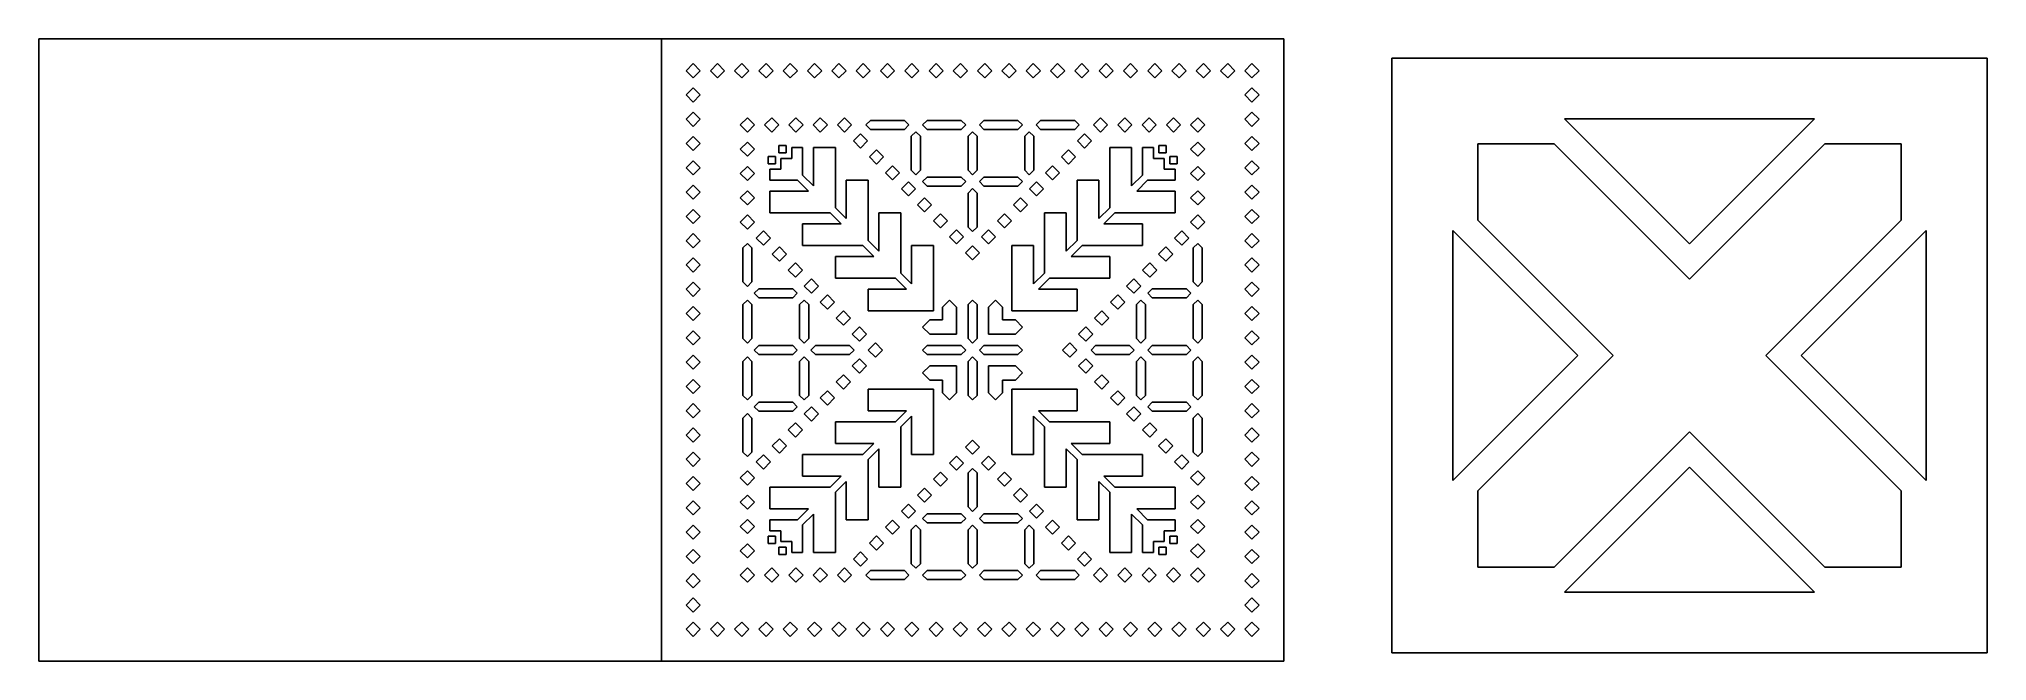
# Model space of a CAD drawing. Extents: x 48 to 477, y 349 to 486.
import ezdxf

# ---------------------------------------------------------------- set-up
doc = ezdxf.new("R2010")
doc.units = 0
doc.layers.get('0').update_dxf_attribs({"linetype": 'CONTINUOUS'})

msp = doc.modelspace()

# ---------------------------------------------------------------- linework, layer by layer
for p, q in [((48.370375, 486.161898), (48.370375, 349.088898)), ((185.443375, 486.161898), (48.370375, 486.161898)), ((185.443375, 486.161898), (322.516375, 486.161898)), ((185.443375, 486.161898), (185.443375, 349.088898)), ((322.516375, 486.161898), (322.516375, 349.088898)), ((190.880875, 479.161898), (192.443375, 480.724398)), ((192.443375, 480.724398), (194.005875, 479.161898)), ((196.231875, 479.161898), (197.794375, 480.724398)), ((197.794375, 480.724398), (199.356875, 479.161898)), ((201.582875, 479.161898), (203.145375, 480.724398)), ((203.145375, 480.724398), (204.707875, 479.161898)), ((206.933875, 479.161898), (208.496375, 480.724398)), ((208.496375, 480.724398), (210.058875, 479.161898)), ((212.284875, 479.161898), (213.847375, 480.724398)), ((213.847375, 480.724398), (215.409875, 479.161898)), ((217.635875, 479.161898), (219.198375, 480.724398)), ((219.198375, 480.724398), (220.760875, 479.161898)), ((222.986875, 479.161898), (224.549375, 480.724398)), ((224.549375, 480.724398), (226.111875, 479.161898)), ((228.337875, 479.161898), (229.900375, 480.724398)), ((229.900375, 480.724398), (231.462875, 479.161898)), ((233.688875, 479.161898), (235.251375, 480.724398)), ((235.251375, 480.724398), (236.813875, 479.161898)), ((239.039875, 479.161898), (240.602375, 480.724398)), ((240.602375, 480.724398), (242.164875, 479.161898)), ((244.390875, 479.161898), (245.953375, 480.724398)), ((245.953375, 480.724398), (247.515875, 479.161898)), ((249.741875, 479.161898), (251.304375, 480.724398)), ((251.304375, 480.724398), (252.866875, 479.161898)), ((255.092875, 479.161898), (256.655375, 480.724398)), ((256.655375, 480.724398), (258.217875, 479.161898)), ((260.443875, 479.161898), (262.006375, 480.724398)), ((262.006375, 480.724398), (263.568875, 479.161898)), ((265.794875, 479.161898), (267.357375, 480.724398)), ((267.357375, 480.724398), (268.919875, 479.161898)), ((271.145875, 479.161898), (272.708375, 480.724398)), ((272.708375, 480.724398), (274.270875, 479.161898)), ((276.496875, 479.161898), (278.059375, 480.724398)), ((278.059375, 480.724398), (279.621875, 479.161898)), ((281.847875, 479.161898), (283.410375, 480.724398)), ((283.410375, 480.724398), (284.972875, 479.161898)), ((287.198875, 479.161898), (288.761375, 480.724398)), ((288.761375, 480.724398), (290.323875, 479.161898)), ((292.549875, 479.161898), (294.112375, 480.724398)), ((294.112375, 480.724398), (295.674875, 479.161898)), ((297.900875, 479.161898), (299.463375, 480.724398)), ((299.463375, 480.724398), (301.025875, 479.161898)), ((303.251875, 479.161898), (304.814375, 480.724398)), ((304.814375, 480.724398), (306.376875, 479.161898)), ((308.602875, 479.161898), (310.165375, 480.724398)), ((310.165375, 480.724398), (311.727875, 479.161898)), ((313.953875, 479.161898), (315.516375, 480.724398)), ((315.516375, 480.724398), (317.078875, 479.161898)), ((346.330431, 481.95455), (477.403431, 481.95455)), ((346.330431, 481.95455), (346.330431, 350.88155)), ((477.403431, 481.95455), (477.403431, 350.88155)), ((192.443375, 477.599398), (190.880875, 479.161898)), ((194.005875, 479.161898), (192.443375, 477.599398)), ((197.794375, 477.599398), (196.231875, 479.161898)), ((199.356875, 479.161898), (197.794375, 477.599398)), ((203.145375, 477.599398), (201.582875, 479.161898)), ((204.707875, 479.161898), (203.145375, 477.599398)), ((208.496375, 477.599398), (206.933875, 479.161898)), ((210.058875, 479.161898), (208.496375, 477.599398)), ((213.847375, 477.599398), (212.284875, 479.161898)), ((215.409875, 479.161898), (213.847375, 477.599398)), ((219.198375, 477.599398), (217.635875, 479.161898)), ((220.760875, 479.161898), (219.198375, 477.599398)), ((224.549375, 477.599398), (222.986875, 479.161898)), ((226.111875, 479.161898), (224.549375, 477.599398)), ((229.900375, 477.599398), (228.337875, 479.161898)), ((231.462875, 479.161898), (229.900375, 477.599398)), ((235.251375, 477.599398), (233.688875, 479.161898)), ((236.813875, 479.161898), (235.251375, 477.599398)), ((240.602375, 477.599398), (239.039875, 479.161898)), ((242.164875, 479.161898), (240.602375, 477.599398)), ((245.953375, 477.599398), (244.390875, 479.161898)), ((247.515875, 479.161898), (245.953375, 477.599398)), ((251.304375, 477.599398), (249.741875, 479.161898)), ((252.866875, 479.161898), (251.304375, 477.599398)), ((256.655375, 477.599398), (255.092875, 479.161898)), ((258.217875, 479.161898), (256.655375, 477.599398)), ((262.006375, 477.599398), (260.443875, 479.161898)), ((263.568875, 479.161898), (262.006375, 477.599398)), ((267.357375, 477.599398), (265.794875, 479.161898)), ((268.919875, 479.161898), (267.357375, 477.599398)), ((272.708375, 477.599398), (271.145875, 479.161898)), ((274.270875, 479.161898), (272.708375, 477.599398)), ((278.059375, 477.599398), (276.496875, 479.161898)), ((279.621875, 479.161898), (278.059375, 477.599398)), ((283.410375, 477.599398), (281.847875, 479.161898)), ((284.972875, 479.161898), (283.410375, 477.599398)), ((288.761375, 477.599398), (287.198875, 479.161898)), ((290.323875, 479.161898), (288.761375, 477.599398)), ((294.112375, 477.599398), (292.549875, 479.161898)), ((295.674875, 479.161898), (294.112375, 477.599398)), ((299.463375, 477.599398), (297.900875, 479.161898)), ((301.025875, 479.161898), (299.463375, 477.599398)), ((304.814375, 477.599398), (303.251875, 479.161898)), ((306.376875, 479.161898), (304.814375, 477.599398)), ((310.165375, 477.599398), (308.602875, 479.161898)), ((311.727875, 479.161898), (310.165375, 477.599398)), ((315.516375, 477.599398), (313.953875, 479.161898)), ((317.078875, 479.161898), (315.516375, 477.599398)), ((192.443375, 475.373398), (190.880875, 473.810898)), ((190.880875, 473.810898), (192.443375, 472.248398)), ((194.005875, 473.810898), (192.443375, 475.373398)), ((192.443375, 472.248398), (194.005875, 473.810898)), ((315.516375, 475.373398), (313.953875, 473.810898)), ((313.953875, 473.810898), (315.516375, 472.248398)), ((317.078875, 473.810898), (315.516375, 475.373398)), ((315.516375, 472.248398), (317.078875, 473.810898)), ((192.443375, 470.022398), (190.880875, 468.459898)), ((190.880875, 468.459898), (192.443375, 466.897398)), ((194.005875, 468.459898), (192.443375, 470.022398)), ((192.443375, 466.897398), (194.005875, 468.459898)), ((202.825832, 467.21694), (204.388332, 468.77944)), ((204.388332, 468.77944), (205.950832, 467.21694)), ((209.739343, 468.77944), (208.176843, 467.21694)), ((211.301843, 467.21694), (209.739343, 468.77944)), ((215.090354, 468.77944), (213.527854, 467.21694)), ((216.652854, 467.21694), (215.090354, 468.77944)), ((220.441364, 468.77944), (218.878864, 467.21694)), ((222.003864, 467.21694), (220.441364, 468.77944)), ((225.792375, 468.77944), (224.229875, 467.21694)), ((227.354875, 467.21694), (225.792375, 468.77944)), ((230.479875, 467.21694), (231.479875, 468.21694)), ((231.479875, 468.21694), (238.979875, 468.21694)), ((238.979875, 468.21694), (239.979875, 467.21694)), ((242.979875, 467.21694), (243.979875, 468.21694)), ((243.979875, 468.21694), (251.479875, 468.21694)), ((251.479875, 468.21694), (252.479875, 467.21694)), ((255.479875, 467.21694), (256.479875, 468.21694)), ((263.979875, 468.21694), (256.479875, 468.21694)), ((264.979875, 467.21694), (263.979875, 468.21694)), ((268.979875, 468.21694), (267.979875, 467.21694)), ((276.479875, 468.21694), (268.979875, 468.21694)), ((277.479875, 467.21694), (276.479875, 468.21694)), ((280.604875, 467.21694), (282.167375, 468.77944)), ((282.167375, 468.77944), (283.729875, 467.21694)), ((285.955885, 467.21694), (287.518385, 468.77944)), ((287.518385, 468.77944), (289.080885, 467.21694)), ((291.306896, 467.21694), (292.869396, 468.77944)), ((292.869396, 468.77944), (294.431896, 467.21694)), ((296.657906, 467.21694), (298.220406, 468.77944)), ((298.220406, 468.77944), (299.782906, 467.21694)), ((303.571417, 468.77944), (302.008917, 467.21694)), ((305.133917, 467.21694), (303.571417, 468.77944)), ((315.516375, 470.022398), (313.953875, 468.459898)), ((313.953875, 468.459898), (315.516375, 466.897398)), ((317.078875, 468.459898), (315.516375, 470.022398)), ((315.516375, 466.897398), (317.078875, 468.459898)), ((411.866931, 441.002662), (384.317032, 468.552561)), ((384.317032, 468.552561), (439.416829, 468.552561)), ((411.866931, 441.002662), (439.416829, 468.552561)), ((192.443375, 464.671398), (190.880875, 463.108898)), ((194.005875, 463.108898), (192.443375, 464.671398)), ((204.388332, 465.65444), (202.825832, 467.21694)), ((202.825832, 461.865929), (204.388332, 463.428429)), ((205.950832, 467.21694), (204.388332, 465.65444)), ((204.388332, 463.428429), (205.950832, 461.865929)), ((208.176843, 467.21694), (209.739343, 465.65444)), ((209.739343, 465.65444), (211.301843, 467.21694)), ((213.527854, 467.21694), (215.090354, 465.65444)), ((215.090354, 465.65444), (216.652854, 467.21694)), ((218.878864, 467.21694), (220.441364, 465.65444)), ((220.441364, 465.65444), (222.003864, 467.21694)), ((224.229875, 467.21694), (225.792375, 465.65444)), ((225.792375, 465.65444), (227.354875, 467.21694)), ((229.315812, 465.256002), (227.753312, 463.693502)), ((227.753312, 463.693502), (229.315812, 462.131002)), ((230.878312, 463.693502), (229.315812, 465.256002)), ((229.315812, 462.131002), (230.878312, 463.693502)), ((231.479875, 466.21694), (230.479875, 467.21694)), ((231.479875, 466.21694), (238.979875, 466.21694)), ((239.979875, 467.21694), (238.979875, 466.21694)), ((240.479875, 464.71694), (241.479875, 465.71694)), ((240.479875, 457.21694), (240.479875, 464.71694)), ((241.479875, 465.71694), (242.479875, 464.71694)), ((242.479875, 457.21694), (242.479875, 464.71694)), ((243.979875, 466.21694), (242.979875, 467.21694)), ((243.979875, 466.21694), (251.479875, 466.21694)), ((252.479875, 467.21694), (251.479875, 466.21694)), ((252.979875, 464.71694), (253.979875, 465.71694)), ((252.979875, 457.21694), (252.979875, 464.71694)), ((253.979875, 465.71694), (254.979875, 464.71694)), ((254.979875, 457.21694), (254.979875, 464.71694)), ((256.479875, 466.21694), (255.479875, 467.21694)), ((263.979875, 466.21694), (256.479875, 466.21694)), ((263.979875, 466.21694), (264.979875, 467.21694)), ((266.479875, 465.71694), (265.479875, 464.71694)), ((265.479875, 457.21694), (265.479875, 464.71694)), ((267.479875, 464.71694), (266.479875, 465.71694)), ((267.479875, 457.21694), (267.479875, 464.71694)), ((267.979875, 467.21694), (268.979875, 466.21694)), ((276.479875, 466.21694), (268.979875, 466.21694)), ((276.479875, 466.21694), (277.479875, 467.21694)), ((277.081437, 463.693502), (278.643937, 465.256002)), ((278.643937, 462.131002), (277.081437, 463.693502)), ((278.643937, 465.256002), (280.206437, 463.693502)), ((280.206437, 463.693502), (278.643937, 462.131002)), ((282.167375, 465.65444), (280.604875, 467.21694)), ((283.729875, 467.21694), (282.167375, 465.65444)), ((287.518385, 465.65444), (285.955885, 467.21694)), ((289.080885, 467.21694), (287.518385, 465.65444)), ((292.869396, 465.65444), (291.306896, 467.21694)), ((294.431896, 467.21694), (292.869396, 465.65444)), ((298.220406, 465.65444), (296.657906, 467.21694)), ((299.782906, 467.21694), (298.220406, 465.65444)), ((302.008917, 467.21694), (303.571417, 465.65444)), ((303.571417, 463.428429), (302.008917, 461.865929)), ((303.571417, 465.65444), (305.133917, 467.21694)), ((305.133917, 461.865929), (303.571417, 463.428429)), ((315.516375, 464.671398), (313.953875, 463.108898)), ((317.078875, 463.108898), (315.516375, 464.671398)), ((190.880875, 463.108898), (192.443375, 461.546398)), ((192.443375, 459.320398), (190.880875, 457.757898)), ((192.443375, 461.546398), (194.005875, 463.108898)), ((194.005875, 457.757898), (192.443375, 459.320398)), ((204.388332, 460.303429), (202.825832, 461.865929)), ((205.950832, 461.865929), (204.388332, 460.303429)), ((208.938681, 458.641591), (208.938681, 460.266591)), ((208.938681, 460.266591), (210.563681, 460.266591)), ((210.563681, 460.266591), (210.563681, 458.641591)), ((211.338681, 461.041591), (211.338681, 462.666591)), ((211.338681, 462.666591), (212.963681, 462.666591)), ((212.963681, 461.041591), (211.338681, 461.041591)), ((211.763681, 459.841591), (214.163681, 459.841591)), ((211.763681, 457.441591), (211.763681, 459.841591)), ((212.963681, 462.666591), (212.963681, 461.041591)), ((214.163681, 459.841591), (214.163681, 462.241591)), ((214.163681, 462.241591), (216.563681, 462.241591)), ((216.563681, 462.241591), (216.563681, 456.172962)), ((218.963681, 462.241591), (218.963681, 453.772962)), ((223.763681, 462.241591), (218.963681, 462.241591)), ((223.763681, 448.972962), (223.763681, 462.241591)), ((232.83925, 461.732565), (231.27675, 460.170065)), ((231.27675, 460.170065), (232.83925, 458.607565)), ((234.40175, 460.170065), (232.83925, 461.732565)), ((232.83925, 458.607565), (234.40175, 460.170065)), ((273.558, 460.170065), (275.1205, 461.732565)), ((275.1205, 458.607565), (273.558, 460.170065)), ((275.1205, 461.732565), (276.683, 460.170065)), ((276.683, 460.170065), (275.1205, 458.607565)), ((284.196068, 448.972962), (284.196068, 462.241591)), ((284.196068, 462.241591), (288.996068, 462.241591)), ((288.996068, 462.241591), (288.996068, 453.772962)), ((291.396068, 462.241591), (291.396068, 456.172962)), ((293.796068, 462.241591), (291.396068, 462.241591)), ((293.796068, 459.841591), (293.796068, 462.241591)), ((296.196068, 459.841591), (293.796068, 459.841591)), ((296.621068, 462.666591), (294.996068, 462.666591)), ((294.996068, 462.666591), (294.996068, 461.041591)), ((294.996068, 461.041591), (296.621068, 461.041591)), ((296.196068, 457.441591), (296.196068, 459.841591)), ((296.621068, 461.041591), (296.621068, 462.666591)), ((299.021068, 460.266591), (297.396068, 460.266591)), ((297.396068, 460.266591), (297.396068, 458.641591)), ((299.021068, 458.641591), (299.021068, 460.266591)), ((302.008917, 461.865929), (303.571417, 460.303429)), ((303.571417, 460.303429), (305.133917, 461.865929)), ((313.953875, 463.108898), (315.516375, 461.546398)), ((315.516375, 459.320398), (313.953875, 457.757898)), ((315.516375, 461.546398), (317.078875, 463.108898)), ((317.078875, 457.757898), (315.516375, 459.320398)), ((382.038857, 463.052561), (365.23242, 463.052561)), ((365.23242, 446.246123), (365.23242, 463.052561)), ((411.866931, 433.224487), (382.038857, 463.052561)), ((411.866931, 433.224487), (441.695004, 463.052561)), ((441.695004, 463.052561), (458.501442, 463.052561)), ((458.501442, 446.246123), (458.501442, 463.052561)), ((190.880875, 457.757898), (192.443375, 456.195398)), ((192.443375, 456.195398), (194.005875, 457.757898)), ((202.825832, 456.514919), (204.388332, 458.077419)), ((204.388332, 454.952419), (202.825832, 456.514919)), ((204.388332, 458.077419), (205.950832, 456.514919)), ((205.950832, 456.514919), (204.388332, 454.952419)), ((210.563681, 458.641591), (208.938681, 458.641591)), ((209.363681, 455.041591), (209.363681, 457.441591)), ((209.363681, 457.441591), (211.763681, 457.441591)), ((215.43231, 455.041591), (209.363681, 455.041591)), ((215.43231, 455.041591), (217.83231, 452.641591)), ((216.563681, 456.172962), (218.963681, 453.772962)), ((226.163681, 455.041591), (226.163681, 446.572962)), ((230.963681, 455.041591), (226.163681, 455.041591)), ((230.963681, 441.772962), (230.963681, 455.041591)), ((236.362687, 458.209127), (234.800187, 456.646627)), ((234.800187, 456.646627), (236.362687, 455.084127)), ((237.925187, 456.646627), (236.362687, 458.209127)), ((236.362687, 455.084127), (237.925187, 456.646627)), ((240.479875, 457.21694), (241.479875, 456.21694)), ((241.479875, 456.21694), (242.479875, 457.21694)), ((242.979875, 454.71694), (243.979875, 455.71694)), ((243.979875, 455.71694), (251.479875, 455.71694)), ((251.479875, 455.71694), (252.479875, 454.71694)), ((253.979875, 456.21694), (252.979875, 457.21694)), ((254.979875, 457.21694), (253.979875, 456.21694)), ((255.479875, 454.71694), (256.479875, 455.71694)), ((263.979875, 455.71694), (256.479875, 455.71694)), ((264.979875, 454.71694), (263.979875, 455.71694)), ((266.479875, 456.21694), (265.479875, 457.21694)), ((267.479875, 457.21694), (266.479875, 456.21694)), ((270.034562, 456.646627), (271.597062, 458.209127)), ((271.597062, 455.084127), (270.034562, 456.646627)), ((271.597062, 458.209127), (273.159562, 456.646627)), ((273.159562, 456.646627), (271.597062, 455.084127)), ((276.996068, 455.041591), (281.796068, 455.041591)), ((276.996068, 441.772962), (276.996068, 455.041591)), ((281.796068, 455.041591), (281.796068, 446.572962)), ((291.396068, 456.172962), (288.996068, 453.772962)), ((292.527439, 455.041591), (290.127439, 452.641591)), ((292.527439, 455.041591), (298.596068, 455.041591)), ((298.596068, 457.441591), (296.196068, 457.441591)), ((297.396068, 458.641591), (299.021068, 458.641591)), ((298.596068, 455.041591), (298.596068, 457.441591)), ((303.571417, 458.077419), (302.008917, 456.514919)), ((302.008917, 456.514919), (303.571417, 454.952419)), ((305.133917, 456.514919), (303.571417, 458.077419)), ((303.571417, 454.952419), (305.133917, 456.514919)), ((313.953875, 457.757898), (315.516375, 456.195398)), ((315.516375, 456.195398), (317.078875, 457.757898)), ((192.443375, 453.969398), (190.880875, 452.406898)), ((190.880875, 452.406898), (192.443375, 450.844398)), ((194.005875, 452.406898), (192.443375, 453.969398)), ((192.443375, 450.844398), (194.005875, 452.406898)), ((202.825832, 451.163908), (204.388332, 452.726408)), ((204.388332, 449.601408), (202.825832, 451.163908)), ((204.388332, 452.726408), (205.950832, 451.163908)), ((205.950832, 451.163908), (204.388332, 449.601408)), ((209.363681, 452.641591), (209.363681, 447.841591)), ((217.83231, 452.641591), (209.363681, 452.641591)), ((239.886125, 454.68569), (238.323625, 453.12319)), ((238.323625, 453.12319), (239.886125, 451.56069)), ((241.448625, 453.12319), (239.886125, 454.68569)), ((239.886125, 451.56069), (241.448625, 453.12319)), ((243.409562, 451.162252), (241.847062, 449.599752)), ((243.979875, 453.71694), (242.979875, 454.71694)), ((244.972062, 449.599752), (243.409562, 451.162252)), ((243.979875, 453.71694), (251.479875, 453.71694)), ((252.479875, 454.71694), (251.479875, 453.71694)), ((252.979875, 452.21694), (253.979875, 453.21694)), ((252.979875, 444.71694), (252.979875, 452.21694)), ((253.979875, 453.21694), (254.979875, 452.21694)), ((254.979875, 444.71694), (254.979875, 452.21694)), ((256.479875, 453.71694), (255.479875, 454.71694)), ((263.979875, 453.71694), (256.479875, 453.71694)), ((262.987687, 449.599752), (264.550187, 451.162252)), ((263.979875, 453.71694), (264.979875, 454.71694)), ((264.550187, 451.162252), (266.112687, 449.599752)), ((266.511125, 453.12319), (268.073625, 454.68569)), ((268.073625, 451.56069), (266.511125, 453.12319)), ((268.073625, 454.68569), (269.636125, 453.12319)), ((269.636125, 453.12319), (268.073625, 451.56069)), ((290.127439, 452.641591), (298.596068, 452.641591)), ((298.596068, 452.641591), (298.596068, 447.841591)), ((303.571417, 452.726408), (302.008917, 451.163908)), ((302.008917, 451.163908), (303.571417, 449.601408)), ((305.133917, 451.163908), (303.571417, 452.726408)), ((303.571417, 449.601408), (305.133917, 451.163908)), ((315.516375, 453.969398), (313.953875, 452.406898)), ((313.953875, 452.406898), (315.516375, 450.844398)), ((317.078875, 452.406898), (315.516375, 453.969398)), ((315.516375, 450.844398), (317.078875, 452.406898)), ((192.443375, 448.618398), (190.880875, 447.055898)), ((190.880875, 447.055898), (192.443375, 445.493398)), ((194.005875, 447.055898), (192.443375, 448.618398)), ((192.443375, 445.493398), (194.005875, 447.055898)), ((202.825832, 445.812898), (204.388332, 447.375398)), ((204.388332, 447.375398), (205.950832, 445.812898)), ((222.63231, 447.841591), (209.363681, 447.841591)), ((222.63231, 447.841591), (225.03231, 445.441591)), ((223.763681, 448.972962), (226.163681, 446.572962)), ((233.363681, 447.841591), (233.363681, 439.372962)), ((238.163681, 447.841591), (233.363681, 447.841591)), ((238.163681, 434.572962), (238.163681, 447.841591)), ((241.847062, 449.599752), (243.409562, 448.037252)), ((243.409562, 448.037252), (244.972062, 449.599752)), ((246.933, 447.638815), (245.3705, 446.076315)), ((248.4955, 446.076315), (246.933, 447.638815)), ((259.46425, 446.076315), (261.02675, 447.638815)), ((261.02675, 447.638815), (262.58925, 446.076315)), ((264.550187, 448.037252), (262.987687, 449.599752)), ((266.112687, 449.599752), (264.550187, 448.037252)), ((269.796068, 434.572962), (269.796068, 447.841591)), ((269.796068, 447.841591), (274.596068, 447.841591)), ((274.596068, 447.841591), (274.596068, 439.372962)), ((284.196068, 448.972962), (281.796068, 446.572962)), ((285.327439, 447.841591), (282.927439, 445.441591)), ((285.327439, 447.841591), (298.596068, 447.841591)), ((303.571417, 447.375398), (302.008917, 445.812898)), ((305.133917, 445.812898), (303.571417, 447.375398)), ((315.516375, 448.618398), (313.953875, 447.055898)), ((313.953875, 447.055898), (315.516375, 445.493398)), ((317.078875, 447.055898), (315.516375, 448.618398)), ((315.516375, 445.493398), (317.078875, 447.055898)), ((395.060493, 416.41805), (365.23242, 446.246123)), ((428.673368, 416.41805), (458.501442, 446.246123)), ((192.443375, 443.267398), (190.880875, 441.704898)), ((194.005875, 441.704898), (192.443375, 443.267398)), ((204.388332, 444.250398), (202.825832, 445.812898)), ((205.950832, 445.812898), (204.388332, 444.250398)), ((206.34927, 442.28946), (207.91177, 443.85196)), ((207.91177, 440.72696), (206.34927, 442.28946)), ((207.91177, 443.85196), (209.47427, 442.28946)), ((209.47427, 442.28946), (207.91177, 440.72696)), ((225.03231, 445.441591), (216.563681, 445.441591)), ((216.563681, 445.441591), (216.563681, 440.641591)), ((245.3705, 446.076315), (246.933, 444.513815)), ((246.933, 444.513815), (248.4955, 446.076315)), ((250.456437, 444.115377), (248.893937, 442.552877)), ((248.893937, 442.552877), (250.456437, 440.990377)), ((252.018937, 442.552877), (250.456437, 444.115377)), ((250.456437, 440.990377), (252.018937, 442.552877)), ((253.979875, 443.71694), (252.979875, 444.71694)), ((254.979875, 444.71694), (253.979875, 443.71694)), ((255.940812, 442.552877), (257.503312, 444.115377)), ((257.503312, 440.990377), (255.940812, 442.552877)), ((257.503312, 444.115377), (259.065812, 442.552877)), ((259.065812, 442.552877), (257.503312, 440.990377)), ((261.02675, 444.513815), (259.46425, 446.076315)), ((262.58925, 446.076315), (261.02675, 444.513815)), ((282.927439, 445.441591), (291.396068, 445.441591)), ((291.396068, 445.441591), (291.396068, 440.641591)), ((300.047979, 443.85196), (298.485479, 442.28946)), ((298.485479, 442.28946), (300.047979, 440.72696)), ((301.610479, 442.28946), (300.047979, 443.85196)), ((300.047979, 440.72696), (301.610479, 442.28946)), ((302.008917, 445.812898), (303.571417, 444.250398)), ((303.571417, 444.250398), (305.133917, 445.812898)), ((315.516375, 443.267398), (313.953875, 441.704898)), ((317.078875, 441.704898), (315.516375, 443.267398)), ((359.73242, 443.967948), (359.73242, 388.868151)), ((387.282319, 416.41805), (359.73242, 443.967948)), ((436.451543, 416.41805), (464.001442, 443.967948)), ((464.001442, 443.967948), (464.001442, 388.868151)), ((190.880875, 441.704898), (192.443375, 440.142398)), ((192.443375, 437.916398), (190.880875, 436.353898)), ((192.443375, 440.142398), (194.005875, 441.704898)), ((194.005875, 436.353898), (192.443375, 437.916398)), ((204.388332, 441.125398), (203.388332, 440.125398)), ((203.388332, 440.125398), (203.388332, 432.625398)), ((205.388332, 440.125398), (204.388332, 441.125398)), ((205.388332, 440.125398), (205.388332, 432.625398)), ((209.872707, 438.766023), (211.435207, 440.328523)), ((211.435207, 437.203523), (209.872707, 438.766023)), ((211.435207, 440.328523), (212.997707, 438.766023)), ((212.997707, 438.766023), (211.435207, 437.203523)), ((229.83231, 440.641591), (216.563681, 440.641591)), ((223.763681, 438.241591), (223.763681, 433.441591)), ((232.23231, 438.241591), (223.763681, 438.241591)), ((229.83231, 440.641591), (232.23231, 438.241591)), ((230.963681, 441.772962), (233.363681, 439.372962)), ((240.563681, 440.641591), (240.563681, 432.172962)), ((245.363681, 440.641591), (240.563681, 440.641591)), ((245.363681, 426.241591), (245.363681, 440.641591)), ((252.417375, 439.02944), (253.979875, 440.59194)), ((253.979875, 437.46694), (252.417375, 439.02944)), ((253.979875, 440.59194), (255.542375, 439.02944)), ((255.542375, 439.02944), (253.979875, 437.46694)), ((262.596068, 426.241591), (262.596068, 440.641591)), ((262.596068, 440.641591), (267.396068, 440.641591)), ((267.396068, 440.641591), (267.396068, 432.172962)), ((276.996068, 441.772962), (274.596068, 439.372962)), ((278.127439, 440.641591), (275.727439, 438.241591)), ((275.727439, 438.241591), (284.196068, 438.241591)), ((278.127439, 440.641591), (291.396068, 440.641591)), ((284.196068, 438.241591), (284.196068, 433.441591)), ((296.524542, 440.328523), (294.962042, 438.766023)), ((294.962042, 438.766023), (296.524542, 437.203523)), ((298.087042, 438.766023), (296.524542, 440.328523)), ((296.524542, 437.203523), (298.087042, 438.766023)), ((302.571417, 440.125398), (303.571417, 441.125398)), ((302.571417, 440.125398), (302.571417, 432.625398)), ((303.571417, 441.125398), (304.571417, 440.125398)), ((304.571417, 440.125398), (304.571417, 432.625398)), ((313.953875, 441.704898), (315.516375, 440.142398)), ((315.516375, 437.916398), (313.953875, 436.353898)), ((315.516375, 440.142398), (317.078875, 441.704898)), ((317.078875, 436.353898), (315.516375, 437.916398)), ((190.880875, 436.353898), (192.443375, 434.791398)), ((192.443375, 434.791398), (194.005875, 436.353898)), ((213.396145, 435.242585), (214.958645, 436.805085)), ((214.958645, 433.680085), (213.396145, 435.242585)), ((214.958645, 436.805085), (216.521145, 435.242585)), ((216.521145, 435.242585), (214.958645, 433.680085)), ((237.03231, 433.441591), (223.763681, 433.441591)), ((237.03231, 433.441591), (239.43231, 431.041591)), ((238.163681, 434.572962), (240.563681, 432.172962)), ((269.796068, 434.572962), (267.396068, 432.172962)), ((270.927439, 433.441591), (268.527439, 431.041591)), ((270.927439, 433.441591), (284.196068, 433.441591)), ((293.001104, 436.805085), (291.438604, 435.242585)), ((291.438604, 435.242585), (293.001104, 433.680085)), ((294.563604, 435.242585), (293.001104, 436.805085)), ((293.001104, 433.680085), (294.563604, 435.242585)), ((313.953875, 436.353898), (315.516375, 434.791398)), ((315.516375, 434.791398), (317.078875, 436.353898)), ((192.443375, 432.565398), (190.880875, 431.002898)), ((190.880875, 431.002898), (192.443375, 429.440398)), ((194.005875, 431.002898), (192.443375, 432.565398)), ((192.443375, 429.440398), (194.005875, 431.002898)), ((203.388332, 432.625398), (204.388332, 431.625398)), ((204.388332, 431.625398), (205.388332, 432.625398)), ((206.888332, 431.125398), (205.888332, 430.125398)), ((205.888332, 430.125398), (206.888332, 429.125398)), ((214.388332, 431.125398), (206.888332, 431.125398)), ((214.388332, 429.125398), (206.888332, 429.125398)), ((214.388332, 431.125398), (215.388332, 430.125398)), ((215.388332, 430.125398), (214.388332, 429.125398)), ((216.919582, 431.719148), (218.482082, 433.281648)), ((218.482082, 430.156648), (216.919582, 431.719148)), ((218.482082, 433.281648), (220.044582, 431.719148)), ((220.044582, 431.719148), (218.482082, 430.156648)), ((220.44302, 428.19571), (222.00552, 429.75821)), ((222.00552, 429.75821), (223.56802, 428.19571)), ((239.43231, 431.041591), (230.963681, 431.041591)), ((230.963681, 431.041591), (230.963681, 426.241591)), ((268.527439, 431.041591), (276.996068, 431.041591)), ((276.996068, 431.041591), (276.996068, 426.241591)), ((285.954229, 429.75821), (284.391729, 428.19571)), ((287.516729, 428.19571), (285.954229, 429.75821)), ((289.477667, 433.281648), (287.915167, 431.719148)), ((287.915167, 431.719148), (289.477667, 430.156648)), ((291.040167, 431.719148), (289.477667, 433.281648)), ((289.477667, 430.156648), (291.040167, 431.719148)), ((293.571417, 431.125398), (292.571417, 430.125398)), ((292.571417, 430.125398), (293.571417, 429.125398)), ((293.571417, 431.125398), (301.071417, 431.125398)), ((293.571417, 429.125398), (301.071417, 429.125398)), ((301.071417, 431.125398), (302.071417, 430.125398)), ((302.071417, 430.125398), (301.071417, 429.125398)), ((303.571417, 431.625398), (302.571417, 432.625398)), ((304.571417, 432.625398), (303.571417, 431.625398)), ((315.516375, 432.565398), (313.953875, 431.002898)), ((313.953875, 431.002898), (315.516375, 429.440398)), ((317.078875, 431.002898), (315.516375, 432.565398)), ((315.516375, 429.440398), (317.078875, 431.002898)), ((192.443375, 427.214398), (190.880875, 425.651898)), ((190.880875, 425.651898), (192.443375, 424.089398)), ((194.005875, 425.651898), (192.443375, 427.214398)), ((192.443375, 424.089398), (194.005875, 425.651898)), ((204.388332, 428.625398), (203.388332, 427.625398)), ((203.388332, 427.625398), (203.388332, 420.125398)), ((205.388332, 427.625398), (204.388332, 428.625398)), ((205.388332, 427.625398), (205.388332, 420.125398)), ((216.888332, 428.625398), (215.888332, 427.625398)), ((215.888332, 427.625398), (215.888332, 420.125398)), ((217.888332, 427.625398), (216.888332, 428.625398)), ((217.888332, 427.625398), (217.888332, 420.125398)), ((222.00552, 426.63321), (220.44302, 428.19571)), ((223.56802, 428.19571), (222.00552, 426.63321)), ((223.966457, 424.672273), (225.528957, 426.234773)), ((225.528957, 426.234773), (227.091457, 424.672273)), ((245.363681, 426.241591), (230.963681, 426.241591)), ((248.917375, 428.625398), (247.354875, 427.062898)), ((247.354875, 424.250398), (247.354875, 427.062898)), ((250.479875, 427.062898), (248.917375, 428.625398)), ((250.479875, 421.125398), (250.479875, 427.062898)), ((252.979875, 427.625398), (253.979875, 428.625398)), ((252.979875, 420.125398), (252.979875, 427.625398)), ((253.979875, 428.625398), (254.979875, 427.625398)), ((254.979875, 420.125398), (254.979875, 427.625398)), ((257.479875, 427.062898), (259.042375, 428.625398)), ((257.479875, 421.125398), (257.479875, 427.062898)), ((259.042375, 428.625398), (260.604875, 427.062898)), ((260.604875, 424.250398), (260.604875, 427.062898)), ((262.596068, 426.241591), (276.996068, 426.241591)), ((282.430792, 426.234773), (280.868292, 424.672273)), ((283.993292, 424.672273), (282.430792, 426.234773)), ((284.391729, 428.19571), (285.954229, 426.63321)), ((285.954229, 426.63321), (287.516729, 428.19571)), ((290.071417, 427.625398), (291.071417, 428.625398)), ((290.071417, 427.625398), (290.071417, 420.125398)), ((291.071417, 428.625398), (292.071417, 427.625398)), ((292.071417, 427.625398), (292.071417, 420.125398)), ((302.571417, 427.625398), (303.571417, 428.625398)), ((302.571417, 427.625398), (302.571417, 420.125398)), ((303.571417, 428.625398), (304.571417, 427.625398)), ((304.571417, 427.625398), (304.571417, 420.125398)), ((315.516375, 427.214398), (313.953875, 425.651898)), ((313.953875, 425.651898), (315.516375, 424.089398)), ((317.078875, 425.651898), (315.516375, 427.214398)), ((315.516375, 424.089398), (317.078875, 425.651898)), ((192.443375, 421.863398), (190.880875, 420.300898)), ((194.005875, 420.300898), (192.443375, 421.863398)), ((225.528957, 423.109773), (223.966457, 424.672273)), ((227.091457, 424.672273), (225.528957, 423.109773)), ((227.489895, 421.148835), (229.052395, 422.711335)), ((229.052395, 419.586335), (227.489895, 421.148835)), ((229.052395, 422.711335), (230.614895, 421.148835)), ((230.614895, 421.148835), (229.052395, 419.586335)), ((242.979875, 422.687898), (244.542375, 424.250398)), ((244.542375, 421.125398), (242.979875, 422.687898)), ((247.354875, 424.250398), (244.542375, 424.250398)), ((250.479875, 421.125398), (244.542375, 421.125398)), ((257.479875, 421.125398), (263.417375, 421.125398)), ((260.604875, 424.250398), (263.417375, 424.250398)), ((264.979875, 422.687898), (263.417375, 424.250398)), ((263.417375, 421.125398), (264.979875, 422.687898)), ((278.907354, 422.711335), (277.344854, 421.148835)), ((277.344854, 421.148835), (278.907354, 419.586335)), ((280.469854, 421.148835), (278.907354, 422.711335)), ((278.907354, 419.586335), (280.469854, 421.148835)), ((280.868292, 424.672273), (282.430792, 423.109773)), ((282.430792, 423.109773), (283.993292, 424.672273)), ((315.516375, 421.863398), (313.953875, 420.300898)), ((317.078875, 420.300898), (315.516375, 421.863398)), ((190.880875, 420.300898), (192.443375, 418.738398)), ((192.443375, 416.512398), (190.880875, 414.949898)), ((192.443375, 418.738398), (194.005875, 420.300898)), ((194.005875, 414.949898), (192.443375, 416.512398)), ((204.388332, 419.125398), (203.388332, 420.125398)), ((205.388332, 420.125398), (204.388332, 419.125398)), ((205.888332, 417.625398), (206.888332, 418.625398)), ((206.888332, 416.625398), (205.888332, 417.625398)), ((214.388332, 418.625398), (206.888332, 418.625398)), ((214.388332, 416.625398), (206.888332, 416.625398)), ((214.388332, 418.625398), (215.388332, 417.625398)), ((215.388332, 417.625398), (214.388332, 416.625398)), ((216.888332, 419.125398), (215.888332, 420.125398)), ((217.888332, 420.125398), (216.888332, 419.125398)), ((218.388332, 417.625398), (219.388332, 418.625398)), ((219.388332, 416.625398), (218.388332, 417.625398)), ((226.888332, 418.625398), (219.388332, 418.625398)), ((226.888332, 416.625398), (219.388332, 416.625398)), ((226.888332, 418.625398), (227.888332, 417.625398)), ((227.888332, 417.625398), (226.888332, 416.625398)), ((231.013332, 417.625398), (232.575832, 419.187898)), ((232.575832, 416.062898), (231.013332, 417.625398)), ((232.575832, 419.187898), (234.138332, 417.625398)), ((234.138332, 417.625398), (232.575832, 416.062898)), ((243.979875, 418.625398), (242.979875, 417.625398)), ((242.979875, 417.625398), (243.979875, 416.625398)), ((243.979875, 418.625398), (251.479875, 418.625398)), ((243.979875, 416.625398), (251.479875, 416.625398)), ((251.479875, 418.625398), (252.479875, 417.625398)), ((252.479875, 417.625398), (251.479875, 416.625398)), ((253.979875, 419.125398), (252.979875, 420.125398)), ((254.979875, 420.125398), (253.979875, 419.125398)), ((255.479875, 417.625398), (256.479875, 418.625398)), ((256.479875, 416.625398), (255.479875, 417.625398)), ((263.979875, 418.625398), (256.479875, 418.625398)), ((263.979875, 416.625398), (256.479875, 416.625398)), ((263.979875, 418.625398), (264.979875, 417.625398)), ((264.979875, 417.625398), (263.979875, 416.625398)), ((275.383917, 419.187898), (273.821417, 417.625398)), ((273.821417, 417.625398), (275.383917, 416.062898)), ((276.946417, 417.625398), (275.383917, 419.187898)), ((275.383917, 416.062898), (276.946417, 417.625398)), ((281.071417, 418.625398), (280.071417, 417.625398)), ((280.071417, 417.625398), (281.071417, 416.625398)), ((281.071417, 418.625398), (288.571417, 418.625398)), ((281.071417, 416.625398), (288.571417, 416.625398)), ((289.571417, 417.625398), (288.571417, 418.625398)), ((288.571417, 416.625398), (289.571417, 417.625398)), ((290.071417, 420.125398), (291.071417, 419.125398)), ((291.071417, 419.125398), (292.071417, 420.125398)), ((293.571417, 418.625398), (292.571417, 417.625398)), ((292.571417, 417.625398), (293.571417, 416.625398)), ((293.571417, 418.625398), (301.071417, 418.625398)), ((293.571417, 416.625398), (301.071417, 416.625398)), ((302.071417, 417.625398), (301.071417, 418.625398)), ((301.071417, 416.625398), (302.071417, 417.625398)), ((302.571417, 420.125398), (303.571417, 419.125398)), ((303.571417, 419.125398), (304.571417, 420.125398)), ((313.953875, 420.300898), (315.516375, 418.738398)), ((315.516375, 416.512398), (313.953875, 414.949898)), ((315.516375, 418.738398), (317.078875, 420.300898)), ((317.078875, 414.949898), (315.516375, 416.512398)), ((387.282319, 416.41805), (359.73242, 388.868151)), ((395.060493, 416.41805), (365.23242, 386.589976)), ((428.673368, 416.41805), (458.501442, 386.589976)), ((436.451543, 416.41805), (464.001442, 388.868151)), ((190.880875, 414.949898), (192.443375, 413.387398)), ((192.443375, 413.387398), (194.005875, 414.949898)), ((203.388332, 415.125398), (204.388332, 416.125398)), ((203.388332, 407.625398), (203.388332, 415.125398)), ((204.388332, 416.125398), (205.388332, 415.125398)), ((205.388332, 407.625398), (205.388332, 415.125398)), ((215.888332, 415.125398), (216.888332, 416.125398)), ((215.888332, 407.625398), (215.888332, 415.125398)), ((216.888332, 416.125398), (217.888332, 415.125398)), ((217.888332, 407.625398), (217.888332, 415.125398)), ((225.528957, 412.141023), (223.966457, 410.578523)), ((227.091457, 410.578523), (225.528957, 412.141023)), ((229.052395, 415.66446), (227.489895, 414.10196)), ((227.489895, 414.10196), (229.052395, 412.53946)), ((230.614895, 414.10196), (229.052395, 415.66446)), ((229.052395, 412.53946), (230.614895, 414.10196)), ((244.542375, 414.125398), (242.979875, 412.562898)), ((242.979875, 412.562898), (244.542375, 411.000398)), ((250.479875, 414.125398), (244.542375, 414.125398)), ((250.479875, 414.125398), (250.479875, 408.187898)), ((252.979875, 415.125398), (253.979875, 416.125398)), ((252.979875, 407.625398), (252.979875, 415.125398)), ((253.979875, 416.125398), (254.979875, 415.125398)), ((254.979875, 407.625398), (254.979875, 415.125398)), ((257.479875, 414.125398), (263.417375, 414.125398)), ((257.479875, 414.125398), (257.479875, 408.187898)), ((263.417375, 414.125398), (264.979875, 412.562898)), ((264.979875, 412.562898), (263.417375, 411.000398)), ((277.344854, 414.10196), (278.907354, 415.66446)), ((278.907354, 412.53946), (277.344854, 414.10196)), ((278.907354, 415.66446), (280.469854, 414.10196)), ((280.469854, 414.10196), (278.907354, 412.53946)), ((280.868292, 410.578523), (282.430792, 412.141023)), ((282.430792, 412.141023), (283.993292, 410.578523)), ((291.071417, 416.125398), (290.071417, 415.125398)), ((290.071417, 407.625398), (290.071417, 415.125398)), ((292.071417, 415.125398), (291.071417, 416.125398)), ((292.071417, 407.625398), (292.071417, 415.125398)), ((303.571417, 416.125398), (302.571417, 415.125398)), ((302.571417, 407.625398), (302.571417, 415.125398)), ((304.571417, 415.125398), (303.571417, 416.125398)), ((304.571417, 407.625398), (304.571417, 415.125398)), ((313.953875, 414.949898), (315.516375, 413.387398)), ((315.516375, 413.387398), (317.078875, 414.949898)), ((192.443375, 411.161398), (190.880875, 409.598898)), ((190.880875, 409.598898), (192.443375, 408.036398)), ((194.005875, 409.598898), (192.443375, 411.161398)), ((192.443375, 408.036398), (194.005875, 409.598898)), ((204.388332, 406.625398), (203.388332, 407.625398)), ((205.388332, 407.625398), (204.388332, 406.625398)), ((216.888332, 406.625398), (215.888332, 407.625398)), ((217.888332, 407.625398), (216.888332, 406.625398)), ((222.00552, 408.617585), (220.44302, 407.055085)), ((223.56802, 407.055085), (222.00552, 408.617585)), ((223.966457, 410.578523), (225.528957, 409.016023)), ((225.528957, 409.016023), (227.091457, 410.578523)), ((230.963681, 404.209204), (230.963681, 409.009204)), ((245.363681, 409.009204), (230.963681, 409.009204)), ((247.354875, 411.000398), (244.542375, 411.000398)), ((245.363681, 409.009204), (245.363681, 394.609204)), ((247.354875, 411.000398), (247.354875, 408.187898)), ((248.917375, 406.625398), (247.354875, 408.187898)), ((250.479875, 408.187898), (248.917375, 406.625398)), ((252.979875, 407.625398), (253.979875, 406.625398)), ((253.979875, 406.625398), (254.979875, 407.625398)), ((257.479875, 408.187898), (259.042375, 406.625398)), ((259.042375, 406.625398), (260.604875, 408.187898)), ((260.604875, 411.000398), (260.604875, 408.187898)), ((260.604875, 411.000398), (263.417375, 411.000398)), ((262.596068, 409.009204), (262.596068, 394.609204)), ((262.596068, 409.009204), (276.996068, 409.009204)), ((276.996068, 404.209204), (276.996068, 409.009204)), ((282.430792, 409.016023), (280.868292, 410.578523)), ((283.993292, 410.578523), (282.430792, 409.016023)), ((284.391729, 407.055085), (285.954229, 408.617585)), ((285.954229, 408.617585), (287.516729, 407.055085)), ((290.071417, 407.625398), (291.071417, 406.625398)), ((291.071417, 406.625398), (292.071417, 407.625398)), ((302.571417, 407.625398), (303.571417, 406.625398)), ((303.571417, 406.625398), (304.571417, 407.625398)), ((315.516375, 411.161398), (313.953875, 409.598898)), ((313.953875, 409.598898), (315.516375, 408.036398)), ((317.078875, 409.598898), (315.516375, 411.161398)), ((315.516375, 408.036398), (317.078875, 409.598898)), ((192.443375, 405.810398), (190.880875, 404.247898)), ((190.880875, 404.247898), (192.443375, 402.685398)), ((194.005875, 404.247898), (192.443375, 405.810398)), ((192.443375, 402.685398), (194.005875, 404.247898)), ((203.388332, 402.625398), (204.388332, 403.625398)), ((204.388332, 403.625398), (205.388332, 402.625398)), ((205.888332, 405.125398), (206.888332, 406.125398)), ((206.888332, 404.125398), (205.888332, 405.125398)), ((214.388332, 406.125398), (206.888332, 406.125398)), ((214.388332, 404.125398), (206.888332, 404.125398)), ((215.388332, 405.125398), (214.388332, 406.125398)), ((214.388332, 404.125398), (215.388332, 405.125398)), ((218.482082, 405.094148), (216.919582, 403.531648)), ((216.919582, 403.531648), (218.482082, 401.969148)), ((220.044582, 403.531648), (218.482082, 405.094148)), ((218.482082, 401.969148), (220.044582, 403.531648)), ((220.44302, 407.055085), (222.00552, 405.492585)), ((222.00552, 405.492585), (223.56802, 407.055085)), ((239.43231, 404.209204), (230.963681, 404.209204)), ((237.03231, 401.809204), (239.43231, 404.209204)), ((270.927439, 401.809204), (268.527439, 404.209204)), ((268.527439, 404.209204), (276.996068, 404.209204)), ((285.954229, 405.492585), (284.391729, 407.055085)), ((287.516729, 407.055085), (285.954229, 405.492585)), ((287.915167, 403.531648), (289.477667, 405.094148)), ((289.477667, 401.969148), (287.915167, 403.531648)), ((289.477667, 405.094148), (291.040167, 403.531648)), ((291.040167, 403.531648), (289.477667, 401.969148)), ((292.571417, 405.125398), (293.571417, 406.125398)), ((293.571417, 404.125398), (292.571417, 405.125398)), ((293.571417, 406.125398), (301.071417, 406.125398)), ((293.571417, 404.125398), (301.071417, 404.125398)), ((302.071417, 405.125398), (301.071417, 406.125398)), ((301.071417, 404.125398), (302.071417, 405.125398)), ((303.571417, 403.625398), (302.571417, 402.625398)), ((304.571417, 402.625398), (303.571417, 403.625398)), ((315.516375, 405.810398), (313.953875, 404.247898)), ((313.953875, 404.247898), (315.516375, 402.685398)), ((317.078875, 404.247898), (315.516375, 405.810398)), ((315.516375, 402.685398), (317.078875, 404.247898)), ((192.443375, 400.459398), (190.880875, 398.896898)), ((194.005875, 398.896898), (192.443375, 400.459398)), ((203.388332, 395.125398), (203.388332, 402.625398)), ((205.388332, 395.125398), (205.388332, 402.625398)), ((214.958645, 401.57071), (213.396145, 400.00821)), ((213.396145, 400.00821), (214.958645, 398.44571)), ((216.521145, 400.00821), (214.958645, 401.57071)), ((214.958645, 398.44571), (216.521145, 400.00821)), ((237.03231, 401.809204), (223.763681, 401.809204)), ((223.763681, 397.009204), (223.763681, 401.809204)), ((238.163681, 400.677833), (240.563681, 403.077833)), ((238.163681, 400.677833), (238.163681, 387.409204)), ((240.563681, 394.609204), (240.563681, 403.077833)), ((269.796068, 400.677833), (267.396068, 403.077833)), ((267.396068, 394.609204), (267.396068, 403.077833)), ((269.796068, 400.677833), (269.796068, 387.409204)), ((270.927439, 401.809204), (284.196068, 401.809204)), ((284.196068, 397.009204), (284.196068, 401.809204)), ((291.438604, 400.00821), (293.001104, 401.57071)), ((293.001104, 398.44571), (291.438604, 400.00821)), ((293.001104, 401.57071), (294.563604, 400.00821)), ((294.563604, 400.00821), (293.001104, 398.44571)), ((302.571417, 395.125398), (302.571417, 402.625398)), ((304.571417, 395.125398), (304.571417, 402.625398)), ((315.516375, 400.459398), (313.953875, 398.896898)), ((317.078875, 398.896898), (315.516375, 400.459398)), ((411.866931, 399.611612), (382.038857, 369.783539)), ((411.866931, 399.611612), (441.695004, 369.783539)), ((190.880875, 398.896898), (192.443375, 397.334398)), ((192.443375, 395.108398), (190.880875, 393.545898)), ((192.443375, 397.334398), (194.005875, 398.896898)), ((194.005875, 393.545898), (192.443375, 395.108398)), ((204.388332, 394.125398), (203.388332, 395.125398)), ((205.388332, 395.125398), (204.388332, 394.125398)), ((211.435207, 398.047273), (209.872707, 396.484773)), ((209.872707, 396.484773), (211.435207, 394.922273)), ((212.997707, 396.484773), (211.435207, 398.047273)), ((211.435207, 394.922273), (212.997707, 396.484773)), ((232.23231, 397.009204), (223.763681, 397.009204)), ((229.83231, 394.609204), (232.23231, 397.009204)), ((230.963681, 393.477833), (233.363681, 395.877833)), ((233.363681, 387.409204), (233.363681, 395.877833)), ((253.979875, 397.783856), (252.417375, 396.221356)), ((252.417375, 396.221356), (253.979875, 394.658856)), ((255.542375, 396.221356), (253.979875, 397.783856)), ((253.979875, 394.658856), (255.542375, 396.221356)), ((274.596068, 387.409204), (274.596068, 395.877833)), ((276.996068, 393.477833), (274.596068, 395.877833)), ((275.727439, 397.009204), (284.196068, 397.009204)), ((278.127439, 394.609204), (275.727439, 397.009204)), ((294.962042, 396.484773), (296.524542, 398.047273)), ((296.524542, 394.922273), (294.962042, 396.484773)), ((296.524542, 398.047273), (298.087042, 396.484773)), ((298.087042, 396.484773), (296.524542, 394.922273)), ((302.571417, 395.125398), (303.571417, 394.125398)), ((303.571417, 394.125398), (304.571417, 395.125398)), ((313.953875, 398.896898), (315.516375, 397.334398)), ((315.516375, 395.108398), (313.953875, 393.545898)), ((315.516375, 397.334398), (317.078875, 398.896898)), ((317.078875, 393.545898), (315.516375, 395.108398)), ((190.880875, 393.545898), (192.443375, 391.983398)), ((192.443375, 391.983398), (194.005875, 393.545898)), ((204.388332, 391.000398), (202.825832, 389.437898)), ((205.950832, 389.437898), (204.388332, 391.000398)), ((207.91177, 394.523835), (206.34927, 392.961335)), ((206.34927, 392.961335), (207.91177, 391.398835)), ((209.47427, 392.961335), (207.91177, 394.523835)), ((207.91177, 391.398835), (209.47427, 392.961335)), ((229.83231, 394.609204), (216.563681, 394.609204)), ((216.563681, 389.809204), (216.563681, 394.609204)), ((230.963681, 393.477833), (230.963681, 380.209204)), ((245.363681, 394.609204), (240.563681, 394.609204)), ((245.3705, 389.174481), (246.933, 390.736981)), ((246.933, 390.736981), (248.4955, 389.174481)), ((248.893937, 392.697918), (250.456437, 394.260418)), ((250.456437, 391.135418), (248.893937, 392.697918)), ((250.456437, 394.260418), (252.018937, 392.697918)), ((252.018937, 392.697918), (250.456437, 391.135418)), ((253.979875, 391.533856), (252.979875, 390.533856)), ((252.979875, 390.533856), (252.979875, 383.033856)), ((254.979875, 390.533856), (253.979875, 391.533856)), ((254.979875, 390.533856), (254.979875, 383.033856)), ((257.503312, 394.260418), (255.940812, 392.697918)), ((255.940812, 392.697918), (257.503312, 391.135418)), ((259.065812, 392.697918), (257.503312, 394.260418)), ((257.503312, 391.135418), (259.065812, 392.697918)), ((261.02675, 390.736981), (259.46425, 389.174481)), ((262.58925, 389.174481), (261.02675, 390.736981)), ((262.596068, 394.609204), (267.396068, 394.609204)), ((276.996068, 393.477833), (276.996068, 380.209204)), ((278.127439, 394.609204), (291.396068, 394.609204)), ((291.396068, 389.809204), (291.396068, 394.609204)), ((298.485479, 392.961335), (300.047979, 394.523835)), ((300.047979, 391.398835), (298.485479, 392.961335)), ((300.047979, 394.523835), (301.610479, 392.961335)), ((301.610479, 392.961335), (300.047979, 391.398835)), ((302.008917, 389.437898), (303.571417, 391.000398)), ((303.571417, 391.000398), (305.133917, 389.437898)), ((313.953875, 393.545898), (315.516375, 391.983398)), ((315.516375, 391.983398), (317.078875, 393.545898)), ((411.866931, 391.833438), (384.317032, 364.283539)), ((411.866931, 391.833438), (439.416829, 364.283539)), ((192.443375, 389.757398), (190.880875, 388.194898)), ((190.880875, 388.194898), (192.443375, 386.632398)), ((194.005875, 388.194898), (192.443375, 389.757398)), ((192.443375, 386.632398), (194.005875, 388.194898)), ((202.825832, 389.437898), (204.388332, 387.875398)), ((204.388332, 387.875398), (205.950832, 389.437898)), ((222.63231, 387.409204), (209.363681, 387.409204)), ((209.363681, 382.609204), (209.363681, 387.409204)), ((225.03231, 389.809204), (216.563681, 389.809204)), ((222.63231, 387.409204), (225.03231, 389.809204)), ((223.763681, 386.277833), (226.163681, 388.677833)), ((223.763681, 386.277833), (223.763681, 373.009204)), ((226.163681, 380.209204), (226.163681, 388.677833)), ((238.163681, 387.409204), (233.363681, 387.409204)), ((241.847062, 385.651043), (243.409562, 387.213543)), ((243.409562, 387.213543), (244.972062, 385.651043)), ((246.933, 387.611981), (245.3705, 389.174481)), ((248.4955, 389.174481), (246.933, 387.611981)), ((259.46425, 389.174481), (261.02675, 387.611981)), ((261.02675, 387.611981), (262.58925, 389.174481)), ((264.550187, 387.213543), (262.987687, 385.651043)), ((266.112687, 385.651043), (264.550187, 387.213543)), ((269.796068, 387.409204), (274.596068, 387.409204)), ((281.796068, 380.209204), (281.796068, 388.677833)), ((284.196068, 386.277833), (281.796068, 388.677833)), ((282.927439, 389.809204), (291.396068, 389.809204)), ((285.327439, 387.409204), (282.927439, 389.809204)), ((284.196068, 386.277833), (284.196068, 373.009204)), ((285.327439, 387.409204), (298.596068, 387.409204)), ((298.596068, 382.609204), (298.596068, 387.409204)), ((303.571417, 387.875398), (302.008917, 389.437898)), ((305.133917, 389.437898), (303.571417, 387.875398)), ((315.516375, 389.757398), (313.953875, 388.194898)), ((313.953875, 388.194898), (315.516375, 386.632398)), ((317.078875, 388.194898), (315.516375, 389.757398)), ((315.516375, 386.632398), (317.078875, 388.194898)), ((365.23242, 386.589976), (365.23242, 369.783539)), ((458.501442, 386.589976), (458.501442, 369.783539)), ((192.443375, 384.406398), (190.880875, 382.843898)), ((190.880875, 382.843898), (192.443375, 381.281398)), ((194.005875, 382.843898), (192.443375, 384.406398)), ((192.443375, 381.281398), (194.005875, 382.843898)), ((204.388332, 385.649387), (202.825832, 384.086887)), ((202.825832, 384.086887), (204.388332, 382.524387)), ((205.950832, 384.086887), (204.388332, 385.649387)), ((204.388332, 382.524387), (205.950832, 384.086887)), ((217.83231, 382.609204), (209.363681, 382.609204)), ((215.43231, 380.209204), (217.83231, 382.609204)), ((238.323625, 382.127606), (239.886125, 383.690106)), ((239.886125, 380.565106), (238.323625, 382.127606)), ((239.886125, 383.690106), (241.448625, 382.127606)), ((241.448625, 382.127606), (239.886125, 380.565106)), ((243.409562, 384.088543), (241.847062, 385.651043)), ((244.972062, 385.651043), (243.409562, 384.088543)), ((252.979875, 383.033856), (253.979875, 382.033856)), ((253.979875, 382.033856), (254.979875, 383.033856)), ((262.987687, 385.651043), (264.550187, 384.088543)), ((264.550187, 384.088543), (266.112687, 385.651043)), ((268.073625, 383.690106), (266.511125, 382.127606)), ((266.511125, 382.127606), (268.073625, 380.565106)), ((269.636125, 382.127606), (268.073625, 383.690106)), ((268.073625, 380.565106), (269.636125, 382.127606)), ((290.127439, 382.609204), (298.596068, 382.609204)), ((292.527439, 380.209204), (290.127439, 382.609204)), ((302.008917, 384.086887), (303.571417, 385.649387)), ((303.571417, 382.524387), (302.008917, 384.086887)), ((303.571417, 385.649387), (305.133917, 384.086887)), ((305.133917, 384.086887), (303.571417, 382.524387)), ((315.516375, 384.406398), (313.953875, 382.843898)), ((313.953875, 382.843898), (315.516375, 381.281398)), ((317.078875, 382.843898), (315.516375, 384.406398)), ((315.516375, 381.281398), (317.078875, 382.843898)), ((192.443375, 379.055398), (190.880875, 377.492898)), ((194.005875, 377.492898), (192.443375, 379.055398)), ((204.388332, 380.298377), (202.825832, 378.735877)), ((202.825832, 378.735877), (204.388332, 377.173377)), ((205.950832, 378.735877), (204.388332, 380.298377)), ((204.388332, 377.173377), (205.950832, 378.735877)), ((215.43231, 380.209204), (209.363681, 380.209204)), ((209.363681, 380.209204), (209.363681, 377.809204)), ((209.363681, 377.809204), (211.763681, 377.809204)), ((211.763681, 377.809204), (211.763681, 375.409204)), ((216.563681, 379.077833), (218.963681, 381.477833)), ((216.563681, 373.009204), (216.563681, 379.077833)), ((218.963681, 373.009204), (218.963681, 381.477833)), ((230.963681, 380.209204), (226.163681, 380.209204)), ((234.800187, 378.604168), (236.362687, 380.166668)), ((236.362687, 377.041668), (234.800187, 378.604168)), ((236.362687, 380.166668), (237.925187, 378.604168)), ((237.925187, 378.604168), (236.362687, 377.041668)), ((240.479875, 378.033856), (241.479875, 379.033856)), ((240.479875, 378.033856), (240.479875, 370.533856)), ((241.479875, 379.033856), (242.479875, 378.033856)), ((242.479875, 378.033856), (242.479875, 370.533856)), ((243.979875, 381.533856), (242.979875, 380.533856)), ((242.979875, 380.533856), (243.979875, 379.533856)), ((243.979875, 381.533856), (251.479875, 381.533856)), ((243.979875, 379.533856), (251.479875, 379.533856)), ((252.479875, 380.533856), (251.479875, 381.533856)), ((251.479875, 379.533856), (252.479875, 380.533856)), ((253.979875, 379.033856), (252.979875, 378.033856)), ((252.979875, 378.033856), (252.979875, 370.533856)), ((254.979875, 378.033856), (253.979875, 379.033856)), ((254.979875, 378.033856), (254.979875, 370.533856)), ((256.479875, 381.533856), (255.479875, 380.533856)), ((255.479875, 380.533856), (256.479875, 379.533856)), ((263.979875, 381.533856), (256.479875, 381.533856)), ((263.979875, 379.533856), (256.479875, 379.533856)), ((263.979875, 381.533856), (264.979875, 380.533856)), ((264.979875, 380.533856), (263.979875, 379.533856)), ((266.479875, 379.033856), (265.479875, 378.033856)), ((265.479875, 378.033856), (265.479875, 370.533856)), ((267.479875, 378.033856), (266.479875, 379.033856)), ((267.479875, 378.033856), (267.479875, 370.533856)), ((271.597062, 380.166668), (270.034562, 378.604168)), ((270.034562, 378.604168), (271.597062, 377.041668)), ((273.159562, 378.604168), (271.597062, 380.166668)), ((271.597062, 377.041668), (273.159562, 378.604168)), ((276.996068, 380.209204), (281.796068, 380.209204)), ((288.996068, 373.009204), (288.996068, 381.477833)), ((291.396068, 379.077833), (288.996068, 381.477833)), ((291.396068, 373.009204), (291.396068, 379.077833)), ((292.527439, 380.209204), (298.596068, 380.209204)), ((296.196068, 377.809204), (296.196068, 375.409204)), ((298.596068, 377.809204), (296.196068, 377.809204)), ((298.596068, 380.209204), (298.596068, 377.809204)), ((302.008917, 378.735877), (303.571417, 380.298377)), ((303.571417, 377.173377), (302.008917, 378.735877)), ((303.571417, 380.298377), (305.133917, 378.735877)), ((305.133917, 378.735877), (303.571417, 377.173377)), ((315.516375, 379.055398), (313.953875, 377.492898)), ((317.078875, 377.492898), (315.516375, 379.055398)), ((190.880875, 377.492898), (192.443375, 375.930398)), ((192.443375, 373.704398), (190.880875, 372.141898)), ((192.443375, 375.930398), (194.005875, 377.492898)), ((194.005875, 372.141898), (192.443375, 373.704398)), ((204.388332, 374.947366), (202.825832, 373.384866)), ((202.825832, 373.384866), (204.388332, 371.822366)), ((205.950832, 373.384866), (204.388332, 374.947366)), ((204.388332, 371.822366), (205.950832, 373.384866)), ((208.938681, 376.609204), (208.938681, 374.984204)), ((210.563681, 376.609204), (208.938681, 376.609204)), ((208.938681, 374.984204), (210.563681, 374.984204)), ((210.563681, 374.984204), (210.563681, 376.609204)), ((212.963681, 374.209204), (211.338681, 374.209204)), ((211.338681, 374.209204), (211.338681, 372.584204)), ((211.763681, 375.409204), (214.163681, 375.409204)), ((212.963681, 372.584204), (212.963681, 374.209204)), ((214.163681, 375.409204), (214.163681, 373.009204)), ((231.27675, 375.080731), (232.83925, 376.643231)), ((232.83925, 373.518231), (231.27675, 375.080731)), ((232.83925, 376.643231), (234.40175, 375.080731)), ((234.40175, 375.080731), (232.83925, 373.518231)), ((275.1205, 376.643231), (273.558, 375.080731)), ((273.558, 375.080731), (275.1205, 373.518231)), ((276.683, 375.080731), (275.1205, 376.643231)), ((275.1205, 373.518231), (276.683, 375.080731)), ((296.196068, 375.409204), (293.796068, 375.409204)), ((293.796068, 375.409204), (293.796068, 373.009204)), ((294.996068, 374.209204), (296.621068, 374.209204)), ((294.996068, 372.584204), (294.996068, 374.209204)), ((296.621068, 374.209204), (296.621068, 372.584204)), ((297.396068, 376.609204), (299.021068, 376.609204)), ((297.396068, 374.984204), (297.396068, 376.609204)), ((299.021068, 374.984204), (297.396068, 374.984204)), ((299.021068, 376.609204), (299.021068, 374.984204)), ((302.008917, 373.384866), (303.571417, 374.947366)), ((303.571417, 371.822366), (302.008917, 373.384866)), ((303.571417, 374.947366), (305.133917, 373.384866)), ((305.133917, 373.384866), (303.571417, 371.822366)), ((313.953875, 377.492898), (315.516375, 375.930398)), ((315.516375, 373.704398), (313.953875, 372.141898)), ((315.516375, 375.930398), (317.078875, 377.492898)), ((317.078875, 372.141898), (315.516375, 373.704398)), ((190.880875, 372.141898), (192.443375, 370.579398)), ((192.443375, 370.579398), (194.005875, 372.141898)), ((204.388332, 369.596356), (202.825832, 368.033856)), ((205.950832, 368.033856), (204.388332, 369.596356)), ((208.176843, 368.033856), (209.739343, 369.596356)), ((209.739343, 369.596356), (211.301843, 368.033856)), ((211.338681, 372.584204), (212.963681, 372.584204)), ((213.527854, 368.033856), (215.090354, 369.596356)), ((214.163681, 373.009204), (216.563681, 373.009204)), ((215.090354, 369.596356), (216.652854, 368.033856)), ((218.878864, 368.033856), (220.441364, 369.596356)), ((223.763681, 373.009204), (218.963681, 373.009204)), ((220.441364, 369.596356), (222.003864, 368.033856)), ((224.229875, 368.033856), (225.792375, 369.596356)), ((225.792375, 369.596356), (227.354875, 368.033856)), ((227.753312, 371.557293), (229.315812, 373.119793)), ((229.315812, 369.994793), (227.753312, 371.557293)), ((229.315812, 373.119793), (230.878312, 371.557293)), ((230.878312, 371.557293), (229.315812, 369.994793)), ((231.479875, 369.033856), (230.479875, 368.033856)), ((231.479875, 369.033856), (238.979875, 369.033856)), ((239.979875, 368.033856), (238.979875, 369.033856)), ((240.479875, 370.533856), (241.479875, 369.533856)), ((241.479875, 369.533856), (242.479875, 370.533856)), ((243.979875, 369.033856), (242.979875, 368.033856)), ((243.979875, 369.033856), (251.479875, 369.033856)), ((252.479875, 368.033856), (251.479875, 369.033856)), ((252.979875, 370.533856), (253.979875, 369.533856)), ((253.979875, 369.533856), (254.979875, 370.533856)), ((256.479875, 369.033856), (255.479875, 368.033856)), ((263.979875, 369.033856), (256.479875, 369.033856)), ((263.979875, 369.033856), (264.979875, 368.033856)), ((266.479875, 369.533856), (265.479875, 370.533856)), ((267.479875, 370.533856), (266.479875, 369.533856)), ((267.979875, 368.033856), (268.979875, 369.033856)), ((276.479875, 369.033856), (268.979875, 369.033856)), ((276.479875, 369.033856), (277.479875, 368.033856)), ((278.643937, 373.119793), (277.081437, 371.557293)), ((277.081437, 371.557293), (278.643937, 369.994793)), ((280.206437, 371.557293), (278.643937, 373.119793)), ((278.643937, 369.994793), (280.206437, 371.557293)), ((282.167375, 369.596356), (280.604875, 368.033856)), ((283.729875, 368.033856), (282.167375, 369.596356)), ((284.196068, 373.009204), (288.996068, 373.009204)), ((287.518385, 369.596356), (285.955885, 368.033856)), ((289.080885, 368.033856), (287.518385, 369.596356)), ((292.869396, 369.596356), (291.306896, 368.033856)), ((293.796068, 373.009204), (291.396068, 373.009204)), ((294.431896, 368.033856), (292.869396, 369.596356)), ((296.621068, 372.584204), (294.996068, 372.584204)), ((298.220406, 369.596356), (296.657906, 368.033856)), ((299.782906, 368.033856), (298.220406, 369.596356)), ((302.008917, 368.033856), (303.571417, 369.596356)), ((303.571417, 369.596356), (305.133917, 368.033856)), ((313.953875, 372.141898), (315.516375, 370.579398)), ((315.516375, 370.579398), (317.078875, 372.141898)), ((382.038857, 369.783539), (365.23242, 369.783539)), ((441.695004, 369.783539), (458.501442, 369.783539)), ((192.443375, 368.353398), (190.880875, 366.790898)), ((190.880875, 366.790898), (192.443375, 365.228398)), ((194.005875, 366.790898), (192.443375, 368.353398)), ((192.443375, 365.228398), (194.005875, 366.790898)), ((202.825832, 368.033856), (204.388332, 366.471356)), ((204.388332, 366.471356), (205.950832, 368.033856)), ((209.739343, 366.471356), (208.176843, 368.033856)), ((211.301843, 368.033856), (209.739343, 366.471356)), ((215.090354, 366.471356), (213.527854, 368.033856)), ((216.652854, 368.033856), (215.090354, 366.471356)), ((220.441364, 366.471356), (218.878864, 368.033856)), ((222.003864, 368.033856), (220.441364, 366.471356)), ((225.792375, 366.471356), (224.229875, 368.033856)), ((227.354875, 368.033856), (225.792375, 366.471356)), ((230.479875, 368.033856), (231.479875, 367.033856)), ((231.479875, 367.033856), (238.979875, 367.033856)), ((238.979875, 367.033856), (239.979875, 368.033856)), ((242.979875, 368.033856), (243.979875, 367.033856)), ((243.979875, 367.033856), (251.479875, 367.033856)), ((251.479875, 367.033856), (252.479875, 368.033856)), ((255.479875, 368.033856), (256.479875, 367.033856)), ((263.979875, 367.033856), (256.479875, 367.033856)), ((264.979875, 368.033856), (263.979875, 367.033856)), ((268.979875, 367.033856), (267.979875, 368.033856)), ((276.479875, 367.033856), (268.979875, 367.033856)), ((277.479875, 368.033856), (276.479875, 367.033856)), ((280.604875, 368.033856), (282.167375, 366.471356)), ((282.167375, 366.471356), (283.729875, 368.033856)), ((285.955885, 368.033856), (287.518385, 366.471356)), ((287.518385, 366.471356), (289.080885, 368.033856)), ((291.306896, 368.033856), (292.869396, 366.471356)), ((292.869396, 366.471356), (294.431896, 368.033856)), ((296.657906, 368.033856), (298.220406, 366.471356)), ((298.220406, 366.471356), (299.782906, 368.033856)), ((303.571417, 366.471356), (302.008917, 368.033856)), ((305.133917, 368.033856), (303.571417, 366.471356)), ((315.516375, 368.353398), (313.953875, 366.790898)), ((313.953875, 366.790898), (315.516375, 365.228398)), ((317.078875, 366.790898), (315.516375, 368.353398)), ((315.516375, 365.228398), (317.078875, 366.790898)), ((192.443375, 363.002398), (190.880875, 361.439898)), ((190.880875, 361.439898), (192.443375, 359.877398)), ((194.005875, 361.439898), (192.443375, 363.002398)), ((192.443375, 359.877398), (194.005875, 361.439898)), ((315.516375, 363.002398), (313.953875, 361.439898)), ((313.953875, 361.439898), (315.516375, 359.877398)), ((317.078875, 361.439898), (315.516375, 363.002398)), ((315.516375, 359.877398), (317.078875, 361.439898)), ((384.317032, 364.283539), (439.416829, 364.283539)), ((192.443375, 357.651398), (190.880875, 356.088898)), ((194.005875, 356.088898), (192.443375, 357.651398)), ((196.231875, 356.088898), (197.794375, 357.651398)), ((197.794375, 357.651398), (199.356875, 356.088898)), ((201.582875, 356.088898), (203.145375, 357.651398)), ((203.145375, 357.651398), (204.707875, 356.088898)), ((206.933875, 356.088898), (208.496375, 357.651398)), ((208.496375, 357.651398), (210.058875, 356.088898)), ((212.284875, 356.088898), (213.847375, 357.651398)), ((213.847375, 357.651398), (215.409875, 356.088898)), ((217.635875, 356.088898), (219.198375, 357.651398)), ((219.198375, 357.651398), (220.760875, 356.088898)), ((222.986875, 356.088898), (224.549375, 357.651398)), ((224.549375, 357.651398), (226.111875, 356.088898)), ((228.337875, 356.088898), (229.900375, 357.651398)), ((229.900375, 357.651398), (231.462875, 356.088898)), ((233.688875, 356.088898), (235.251375, 357.651398)), ((235.251375, 357.651398), (236.813875, 356.088898)), ((239.039875, 356.088898), (240.602375, 357.651398)), ((240.602375, 357.651398), (242.164875, 356.088898)), ((244.390875, 356.088898), (245.953375, 357.651398)), ((245.953375, 357.651398), (247.515875, 356.088898)), ((249.741875, 356.088898), (251.304375, 357.651398)), ((251.304375, 357.651398), (252.866875, 356.088898)), ((255.092875, 356.088898), (256.655375, 357.651398)), ((256.655375, 357.651398), (258.217875, 356.088898)), ((260.443875, 356.088898), (262.006375, 357.651398)), ((262.006375, 357.651398), (263.568875, 356.088898)), ((265.794875, 356.088898), (267.357375, 357.651398)), ((267.357375, 357.651398), (268.919875, 356.088898)), ((271.145875, 356.088898), (272.708375, 357.651398)), ((272.708375, 357.651398), (274.270875, 356.088898)), ((276.496875, 356.088898), (278.059375, 357.651398)), ((278.059375, 357.651398), (279.621875, 356.088898)), ((281.847875, 356.088898), (283.410375, 357.651398)), ((283.410375, 357.651398), (284.972875, 356.088898)), ((287.198875, 356.088898), (288.761375, 357.651398)), ((288.761375, 357.651398), (290.323875, 356.088898)), ((292.549875, 356.088898), (294.112375, 357.651398)), ((294.112375, 357.651398), (295.674875, 356.088898)), ((297.900875, 356.088898), (299.463375, 357.651398)), ((299.463375, 357.651398), (301.025875, 356.088898)), ((303.251875, 356.088898), (304.814375, 357.651398)), ((304.814375, 357.651398), (306.376875, 356.088898)), ((308.602875, 356.088898), (310.165375, 357.651398)), ((310.165375, 357.651398), (311.727875, 356.088898)), ((315.516375, 357.651398), (313.953875, 356.088898)), ((317.078875, 356.088898), (315.516375, 357.651398)), ((190.880875, 356.088898), (192.443375, 354.526398)), ((192.443375, 354.526398), (194.005875, 356.088898)), ((197.794375, 354.526398), (196.231875, 356.088898)), ((199.356875, 356.088898), (197.794375, 354.526398)), ((203.145375, 354.526398), (201.582875, 356.088898)), ((204.707875, 356.088898), (203.145375, 354.526398)), ((208.496375, 354.526398), (206.933875, 356.088898)), ((210.058875, 356.088898), (208.496375, 354.526398)), ((213.847375, 354.526398), (212.284875, 356.088898)), ((215.409875, 356.088898), (213.847375, 354.526398)), ((219.198375, 354.526398), (217.635875, 356.088898)), ((220.760875, 356.088898), (219.198375, 354.526398)), ((224.549375, 354.526398), (222.986875, 356.088898)), ((226.111875, 356.088898), (224.549375, 354.526398)), ((229.900375, 354.526398), (228.337875, 356.088898)), ((231.462875, 356.088898), (229.900375, 354.526398)), ((235.251375, 354.526398), (233.688875, 356.088898)), ((236.813875, 356.088898), (235.251375, 354.526398)), ((240.602375, 354.526398), (239.039875, 356.088898)), ((242.164875, 356.088898), (240.602375, 354.526398)), ((245.953375, 354.526398), (244.390875, 356.088898)), ((247.515875, 356.088898), (245.953375, 354.526398)), ((251.304375, 354.526398), (249.741875, 356.088898)), ((252.866875, 356.088898), (251.304375, 354.526398)), ((256.655375, 354.526398), (255.092875, 356.088898)), ((258.217875, 356.088898), (256.655375, 354.526398)), ((262.006375, 354.526398), (260.443875, 356.088898)), ((263.568875, 356.088898), (262.006375, 354.526398)), ((267.357375, 354.526398), (265.794875, 356.088898)), ((268.919875, 356.088898), (267.357375, 354.526398)), ((272.708375, 354.526398), (271.145875, 356.088898)), ((274.270875, 356.088898), (272.708375, 354.526398)), ((278.059375, 354.526398), (276.496875, 356.088898)), ((279.621875, 356.088898), (278.059375, 354.526398)), ((283.410375, 354.526398), (281.847875, 356.088898)), ((284.972875, 356.088898), (283.410375, 354.526398)), ((288.761375, 354.526398), (287.198875, 356.088898)), ((290.323875, 356.088898), (288.761375, 354.526398)), ((294.112375, 354.526398), (292.549875, 356.088898)), ((295.674875, 356.088898), (294.112375, 354.526398)), ((299.463375, 354.526398), (297.900875, 356.088898)), ((301.025875, 356.088898), (299.463375, 354.526398)), ((304.814375, 354.526398), (303.251875, 356.088898)), ((306.376875, 356.088898), (304.814375, 354.526398)), ((310.165375, 354.526398), (308.602875, 356.088898)), ((311.727875, 356.088898), (310.165375, 354.526398)), ((313.953875, 356.088898), (315.516375, 354.526398)), ((315.516375, 354.526398), (317.078875, 356.088898)), ((185.443375, 349.088898), (48.370375, 349.088898)), ((185.443375, 349.088898), (322.516375, 349.088898)), ((346.330431, 350.88155), (477.403431, 350.88155))]:
    msp.add_line(p, q)

doc.saveas('drawing.dxf')
